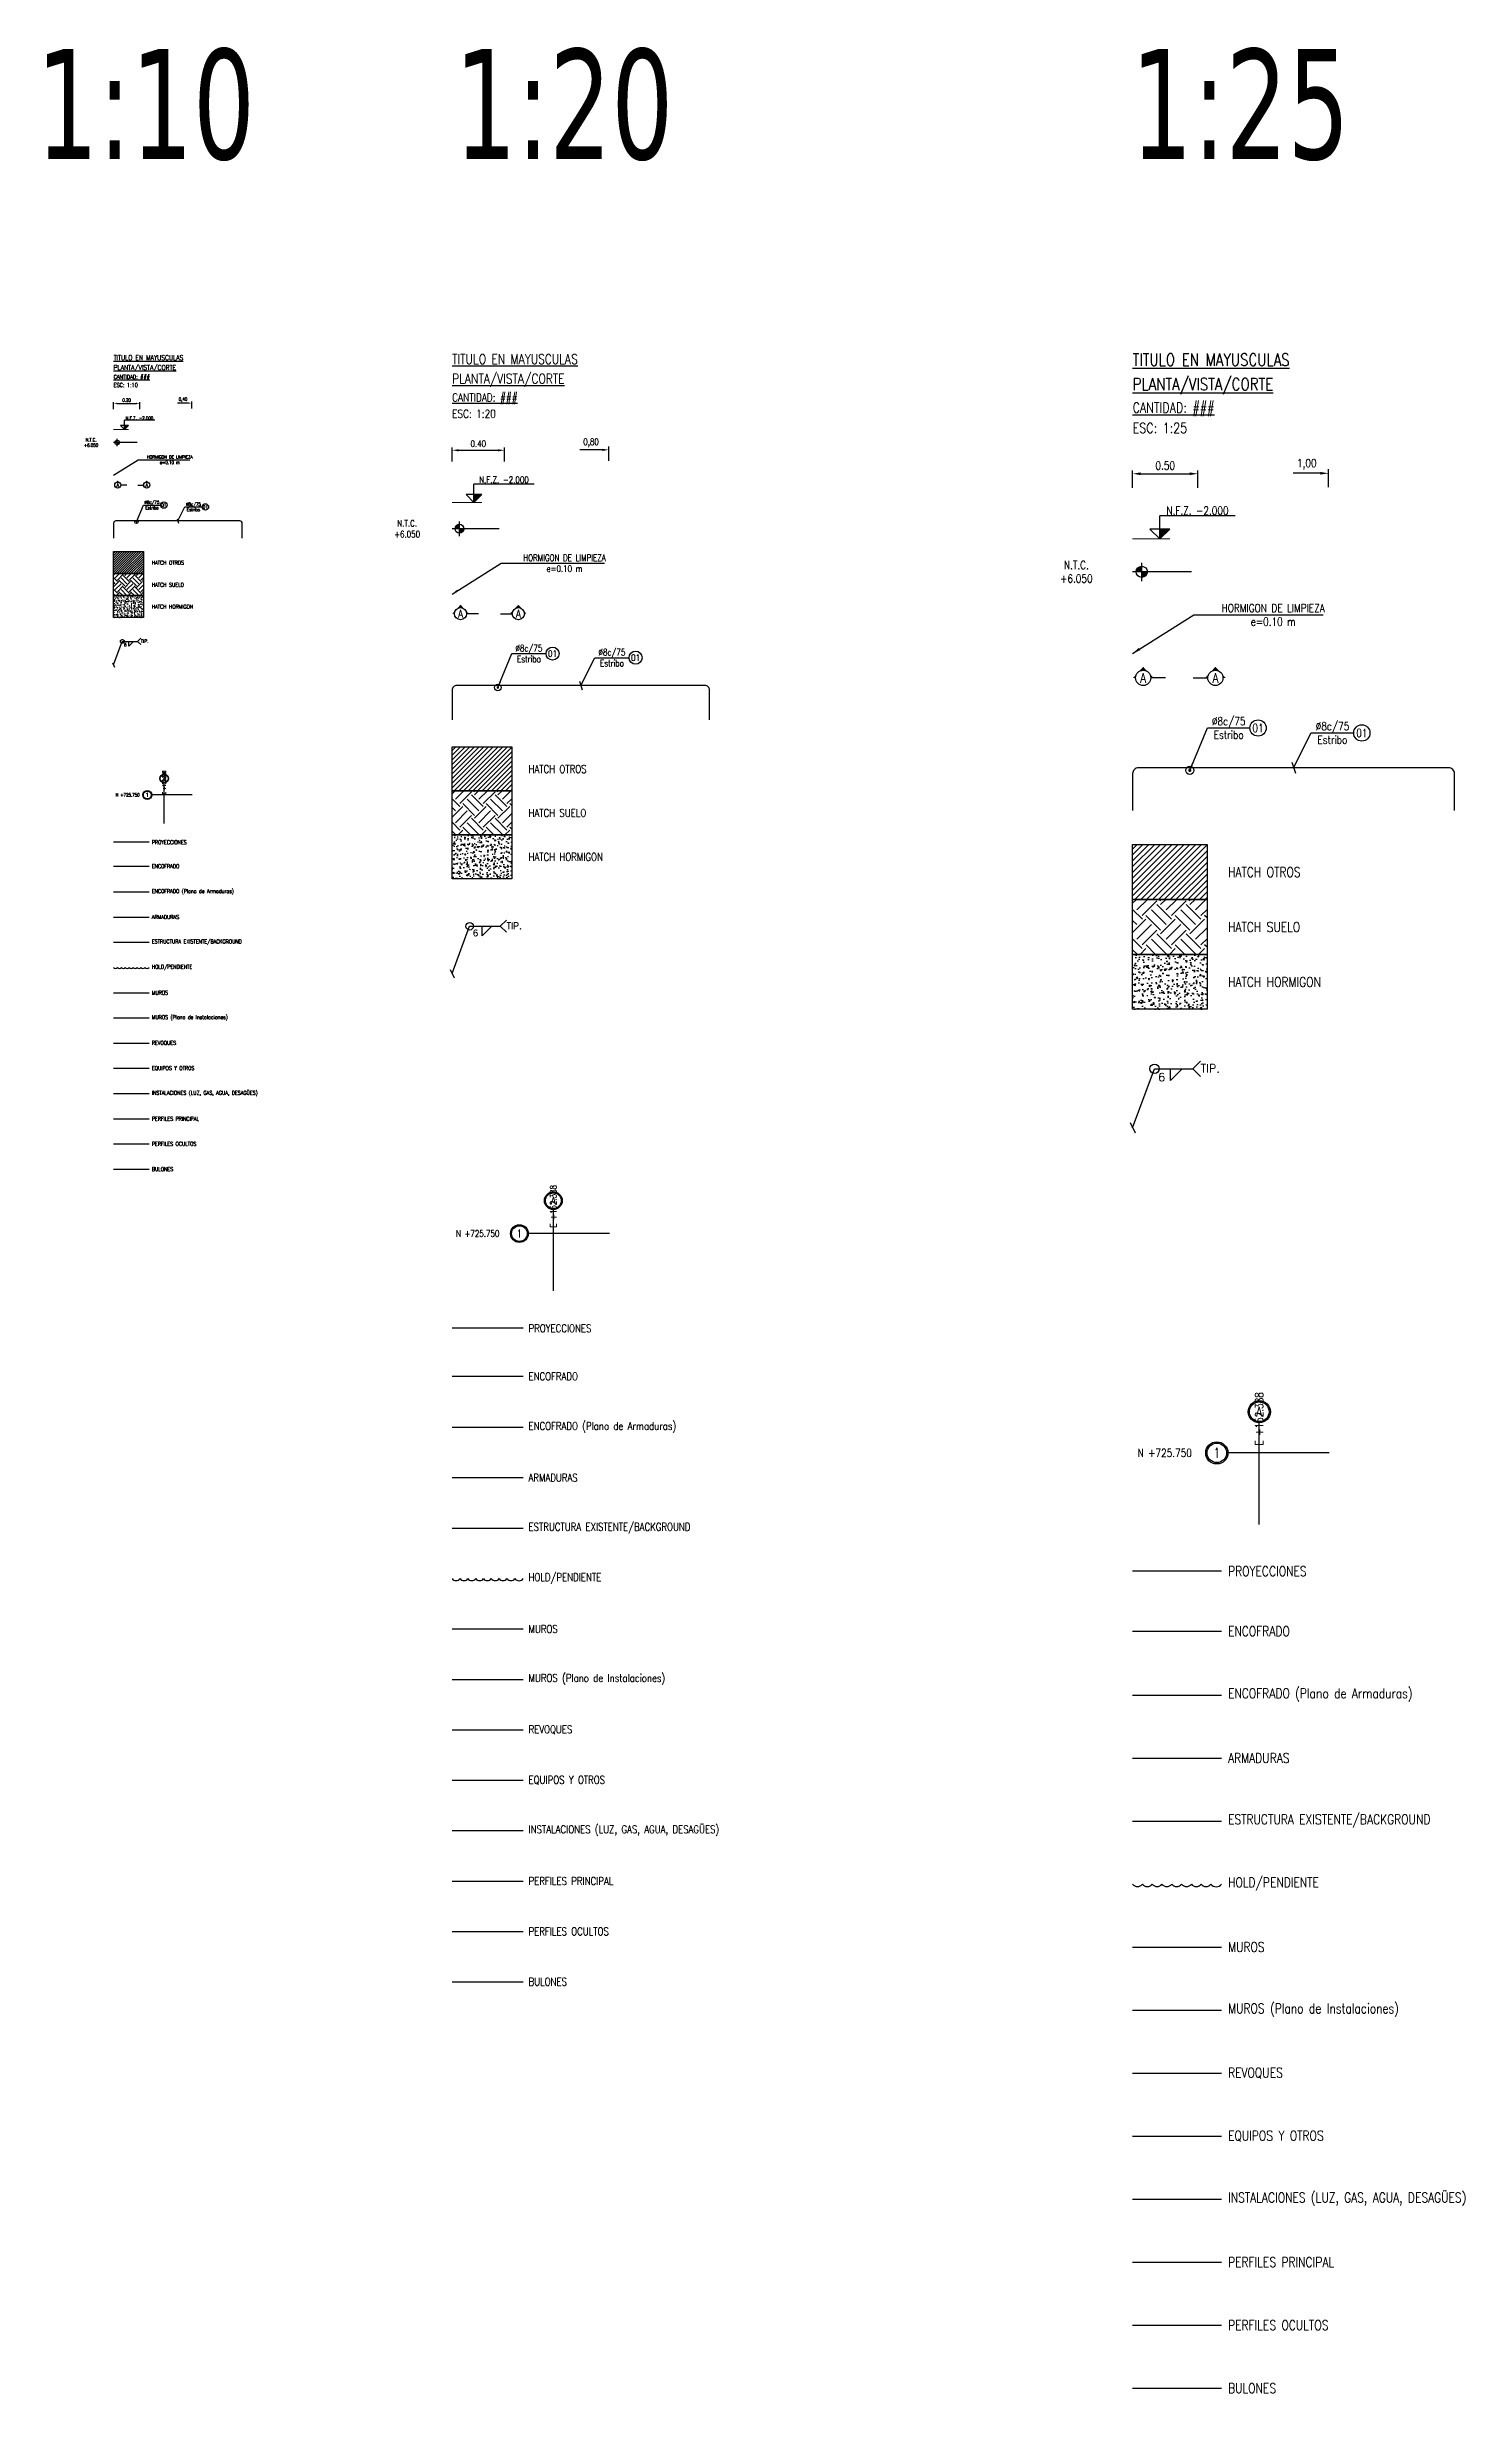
# Model space of a CAD drawing. Header units: millimetres. Extents: x -940 to 1351, y -586 to 711.
# Drawn here: x -940.1 to -929.24, y 647.37 to 665.35 of the extents above; entities that cross this region are included whole.
import ezdxf

# ---------------------------------------------------------------- set-up
doc = ezdxf.new("R2010")
doc.units = ezdxf.units.MM
doc.header["$PDMODE"] = 35
doc.header["$PDSIZE"] = 1
doc.linetypes.add('CENTER', pattern=[50.8, 31.75, -6.35, 6.35, -6.35])
doc.linetypes.add('HIDDEN', pattern=[9.525, 6.35, -3.175])
doc.layers.add('00-SIMB', color=1, linetype='Continuous', lineweight=0)
for name, color, linetype in [('CI-Armaduras', 4, 'Continuous'), ('CI-Auxiliar2', 2, 'Continuous'), ('CI-Encofrado-g', 4, 'Continuous'), ('CI-Encofrados', 2, 'Continuous'), ('CI-Equipamiento', 253, 'Continuous'), ('CI-I.S. Agua Caliente', 6, 'Continuous'), ('CI-Mampostería', 4, 'Continuous'), ('CI-Posiciones', 3, 'Continuous'), ('CI-Proyecciones', 1, 'HIDDEN'), ('CI-Revoques', 2, 'Continuous'), ('ES-Perfil-Oculto', 1, 'HIDDEN'), ('ES-Perfiles-f', 2, 'Continuous'), ('ES-Perfiles-g', 4, 'Continuous'), ('GE-Background', 252, 'Continuous'), ('GE-Cotas', 1, 'Continuous'), ('GE-Ejes', 1, 'CENTER'), ('GE-Hatch', 1, 'Continuous'), ('GE-Simbologia', 2, 'Continuous'), ('GE-Textos', 3, 'Continuous'), ('GE-Titulos', 4, 'Continuous'), ('PENDIENTE', 6, 'Continuous'), ('ZZ-Rotulo-Textos', 7, 'Continuous')]:
    doc.layers.add(name, color=color, linetype=linetype)
doc.styles.add('Romans', font='romans.shx', dxfattribs={"width": 0.8})
doc.styles.add('Romans PF', font='romans.shx', dxfattribs={"width": 0.8})
doc.styles.add('T2', font='ROMANS.shx', dxfattribs={"width": 0.8})
doc.styles.add('Tahoma', font='tahoma.ttf', dxfattribs={"width": 0.75})
doc.dimstyles.new('1-100', dxfattribs={"dimscale": 100, "dimtxt": 2.2, "dimasz": 1.5, "dimexe": 1, "dimexo": 0, "dimgap": 1, "dimtad": 1, "dimdec": 0, "dimzin": 9, "dimdsep": 46, "dimtxsty": 'T2', "dimblk": 'ARCHTICK', "dimcen": 0, "dimdle": 1, "dimclrd": 256, "dimclre": 256, "dimclrt": 2, "dimadec": 0, "dimazin": 0, "dimtfac": 0.666667, "dimtdec": 0, "dimtmove": 0, "dimatfit": 3, "dimldrblk": 'OBLIQUE', "dimfxl": 1, "dimtolj": 1, "dimtzin": 0, "dimlwd": -1, "dimlwe": -1, "dimarcsym": 0})
doc.dimstyles.new('1-25', dxfattribs={"dimscale": 25, "dimtxt": 2.5, "dimasz": 2.5, "dimexe": 1.25, "dimexo": 1.25, "dimgap": 1.25, "dimtad": 1, "dimdec": 0, "dimzin": 12, "dimtxsty": 'Romans PF', "dimcen": 0, "dimclrd": 2, "dimclre": 2, "dimclrt": 3, "dimadec": 0, "dimazin": 3, "dimtfac": 1, "dimtdec": 0, "dimtmove": 0, "dimatfit": 3, "dimfxl": 1, "dimlwd": -1, "dimlwe": -1, "dimarcsym": 0})
doc.dimstyles.new('COTAS GENERAL', dxfattribs={"dimscale": 0.1, "dimtxt": 2.5, "dimasz": 2.5, "dimexe": 1, "dimexo": 1, "dimgap": 1.25, "dimtad": 1, "dimzin": 1, "dimdsep": 46, "dimtxsty": 'Romans', "dimcen": 1, "dimclrd": 2, "dimclre": 1, "dimclrt": 3, "dimaunit": 1, "dimadec": 3, "dimazin": 0, "dimtfac": 1, "dimtix": 1, "dimtmove": 0, "dimatfit": 0, "dimfxl": 1.5, "dimtolj": 1, "dimarcsym": 0})
doc.dimstyles.new('COTAS REPLANTEO', dxfattribs={"dimscale": 0.1, "dimtxt": 2.5, "dimasz": 2.5, "dimexe": 1.25, "dimexo": 1.25, "dimgap": 1.25, "dimtad": 1, "dimjust": 1, "dimzin": 1, "dimtxsty": 'Romans PF', "dimcen": 0, "dimse2": 1, "dimsd2": 1, "dimclrd": 2, "dimclre": 1, "dimclrt": 3, "dimadec": 0, "dimazin": 3, "dimtfac": 1, "dimtmove": 0, "dimatfit": 3, "dimfxl": 1, "dimlwd": -1, "dimlwe": -1, "dimarcsym": 0})

msp = doc.modelspace()

# ---------------------------------------------------------------- texts
at = {"layer": 'CI-Posiciones', "style": 'Romans'}
for s, height, p in [('6', 0.025, (-939.512, 660.757)), ('TIP.', 0.025, (-939.382, 660.784)), ('6', 0.05, (-936.84, 658.535)), ('TIP.', 0.05, (-936.581, 658.589)), ('6', 0.0625, (-931.588, 657.424)), ('TIP.', 0.0625, (-931.263, 657.491))]:
    msp.add_text(s, height=height, rotation=0, dxfattribs=at).set_placement(p)
at = {"layer": 'CI-Posiciones', "attachment_point": 5, "style": 'Romans'}
for s, insert, char_height, width in [('%%C8c/75\\PEstribo', (-939.297, 661.84), 0.025, 0.24251), ('01', (-939.206, 661.84), 0.025, 0.02667), ('%%C8c/75\\PEstribo', (-938.979, 661.825), 0.025, 0.24251), ('01', (-938.888, 661.825), 0.025, 0.02667), ('%%C8c/75\\PEstribo', (-936.409, 660.701), 0.05, 0.48503), ('01', (-936.228, 660.701), 0.05, 0.05333), ('%%C8c/75\\PEstribo', (-935.773, 660.67), 0.05, 0.48503), ('01', (-935.592, 660.67), 0.05, 0.05333), ('%%C8c/75\\PEstribo', (-931.048, 660.131), 0.0625, 0.60628), ('01', (-930.823, 660.131), 0.0625, 0.06667), ('%%C8c/75\\PEstribo', (-930.253, 660.093), 0.0625, 0.60628), ('01', (-930.028, 660.093), 0.0625, 0.06667)]:
    msp.add_mtext(s, dxfattribs=dict(at, insert=insert, char_height=char_height, width=width))
at = {"layer": 'GE-Ejes', "color": 2, "attachment_point": 6, "rotation": 90, "style": 'Romans'}
for insert, char_height in [((-939.203, 659.804), 0.025), ((-936.222, 656.628), 0.05), ((-930.814, 655.04), 0.0625)]:
    msp.add_mtext('E +152.388', dxfattribs=dict(at, insert=insert, char_height=char_height))
at = {"layer": 'GE-Ejes', "color": 2, "attachment_point": 4, "style": 'Romans'}
for s, insert, char_height in [('\\pi-0.18286;N +725.750', (-939.393, 659.618), 0.025), ('\\pi-0.36571;N +725.750', (-936.602, 656.256), 0.05), ('\\pi-0.45714;N +725.750', (-931.289, 654.575), 0.0625)]:
    msp.add_mtext(s, dxfattribs=dict(at, insert=insert, char_height=char_height))
at = {"layer": 'GE-Ejes', "color": 3, "attachment_point": 5, "style": 'Romans'}
for s, insert, char_height, width in [('1', (-939.333, 659.618), 0.03, 0.02667), ('A', (-939.203, 659.744), 0.03, 0.02667), ('A', (-936.222, 656.508), 0.06, 0.05333), ('1', (-936.482, 656.256), 0.06, 0.05333), ('A', (-930.814, 654.89), 0.075, 0.06667), ('1', (-931.139, 654.575), 0.075, 0.06667)]:
    msp.add_mtext(s, dxfattribs=dict(at, insert=insert, char_height=char_height, width=width))
at = {"layer": 'GE-Textos', "style": 'Romans'}
for s, insert, char_height, width, attachment_point in [('N.F.Z. -2.000', (-939.392, 662.494), 0.025, 0.24251, 8), ('\\pi-0.5768;N.T.C.\\P+6.050', (-939.475, 662.319), 0.025, 0.24251, 5), ('A', (-939.559, 661.993), 0.03, 0.29102, 5), ('A', (-939.337, 661.993), 0.03, 0.29102, 5), ('N.F.Z. -2.000', (-936.6, 662.009), 0.05, 0.48503, 8), ('N.F.Z. -2.000', (-931.287, 661.766), 0.0625, 0.60628, 8), ('\\pi-1.1536;N.T.C.\\P+6.050', (-936.765, 661.658), 0.05, 0.48503, 5), ('\\pi-1.442;N.T.C.\\P+6.050', (-931.494, 661.328), 0.0625, 0.60628, 5), ('A', (-936.933, 661.007), 0.06, 0.58203, 5), ('A', (-936.49, 661.007), 0.06, 0.58203, 5), ('A', (-931.703, 660.515), 0.075, 0.72754, 5), ('A', (-931.15, 660.515), 0.075, 0.72754, 5)]:
    msp.add_mtext(s, dxfattribs=dict(at, insert=insert, char_height=char_height, width=width, attachment_point=attachment_point))
at = {"layer": 'GE-Textos', "attachment_point": 5, "style": 'Romans'}
for s, insert, char_height in [('\\pi0.08952;HORMIGON DE LIMPIEZA\\Pe=0.10 m ', (-939.205, 662.187), 0.025), ('\\pi0.17904;HORMIGON DE LIMPIEZA\\Pe=0.10 m ', (-936.226, 661.394), 0.05), ('\\pi0.2238;HORMIGON DE LIMPIEZA\\Pe=0.10 m ', (-930.819, 660.998), 0.0625)]:
    msp.add_mtext(s, dxfattribs=dict(at, insert=insert, char_height=char_height))
at = {"layer": 'GE-Titulos', "attachment_point": 4, "line_spacing_factor": 1.200001, "style": 'Romans PF'}
for s, insert, char_height, width in [('{\\H0.75x;\\LTITULO EN MAYUSCULAS\\PPLANTA/VISTA/CORTE\\P\\H0.83333x;\\C3;CANTIDAD: ###\\P\\lESC: 1:10}', (-939.591, 662.866), 0.05, 3.56778), ('{\\H0.75x;\\LTITULO EN MAYUSCULAS\\PPLANTA/VISTA/CORTE\\P\\H0.83333x;\\C3;CANTIDAD: ###\\P\\lESC: 1:20}', (-936.997, 662.752), 0.1, 7.13556), ('{\\H0.75x;\\LTITULO EN MAYUSCULAS\\PPLANTA/VISTA/CORTE\\P\\H0.83333x;\\C3;CANTIDAD: ###\\P\\lESC: 1:25}', (-931.784, 662.696), 0.125, 8.91945), ('{\\H0.75x;HATCH OTROS}', (-939.298, 661.398), 0.04, 2.85422), ('{\\H0.75x;HATCH SUELO}', (-939.298, 661.229), 0.04, 2.85422), ('{\\H0.75x;HATCH HORMIGON}', (-939.298, 661.061), 0.04, 2.85422), ('{\\H0.75x;HATCH OTROS}', (-936.412, 659.816), 0.08, 5.70845), ('{\\H0.75x;HATCH SUELO}', (-936.412, 659.48), 0.08, 5.70845), ('{\\H0.75x;PROYECCIONES}', (-939.298, 659.255), 0.04, 2.85422), ('{\\H0.75x;ENCOFRADO}', (-939.298, 659.071), 0.04, 2.85422), ('{\\H0.75x;HATCH HORMIGON}', (-936.412, 659.143), 0.08, 5.70845), ('{\\H0.75x;ENCOFRADO (Plano de Armaduras)}', (-939.298, 658.875), 0.04, 2.85422), ('{\\H0.75x;HATCH OTROS}', (-931.053, 659.026), 0.1, 7.13556), ('{\\H0.75x;ARMADURAS}', (-939.298, 658.682), 0.04, 2.85422), ('{\\H0.75x;HATCH SUELO}', (-931.053, 658.605), 0.1, 7.13556), ('{\\H0.75x;ESTRUCTURA EXISTENTE/BACKGROUND}', (-939.298, 658.489), 0.04, 2.85422), ('{\\H0.75x;HOLD/PENDIENTE}', (-939.298, 658.296), 0.04, 2.85422), ('{\\H0.75x;HATCH HORMIGON}', (-931.053, 658.184), 0.1, 7.13556), ('{\\H0.75x;MUROS}', (-939.298, 658.102), 0.04, 2.85422), ('{\\H0.75x;MUROS (Plano de Instalaciones)}', (-939.298, 657.909), 0.04, 2.85422), ('{\\H0.75x;REVOQUES}', (-939.298, 657.716), 0.04, 2.85422), ('{\\H0.75x;EQUIPOS Y OTROS}', (-939.298, 657.523), 0.04, 2.85422), ('{\\H0.75x;INSTALACIONES (LUZ, GAS, AGUA, DESAGÜES)}', (-939.298, 657.33), 0.04, 2.85422), ('{\\H0.75x;PERFILES PRINCIPAL}', (-939.298, 657.136), 0.04, 2.85422), ('{\\H0.75x;PERFILES OCULTOS}', (-939.298, 656.943), 0.04, 2.85422), ('{\\H0.75x;BULONES}', (-939.298, 656.75), 0.04, 2.85422), ('{\\H0.75x;PROYECCIONES}', (-936.412, 655.53), 0.08, 5.70845), ('{\\H0.75x;ENCOFRADO}', (-936.412, 655.162), 0.08, 5.70845), ('{\\H0.75x;ENCOFRADO (Plano de Armaduras)}', (-936.412, 654.771), 0.08, 5.70845), ('{\\H0.75x;ARMADURAS}', (-936.412, 654.385), 0.08, 5.70845), ('{\\H0.75x;ESTRUCTURA EXISTENTE/BACKGROUND}', (-936.412, 653.998), 0.08, 5.70845), ('{\\H0.75x;PROYECCIONES}', (-931.053, 653.668), 0.1, 7.13556), ('{\\H0.75x;HOLD/PENDIENTE}', (-936.412, 653.612), 0.08, 5.70845), ('{\\H0.75x;MUROS}', (-936.412, 653.225), 0.08, 5.70845), ('{\\H0.75x;ENCOFRADO}', (-931.053, 653.208), 0.1, 7.13556), ('{\\H0.75x;MUROS (Plano de Instalaciones)}', (-936.412, 652.839), 0.08, 5.70845), ('{\\H0.75x;ENCOFRADO (Plano de Armaduras)}', (-931.053, 652.719), 0.1, 7.13556), ('{\\H0.75x;REVOQUES}', (-936.412, 652.453), 0.08, 5.70845), ('{\\H0.75x;ARMADURAS}', (-931.053, 652.236), 0.1, 7.13556), ('{\\H0.75x;EQUIPOS Y OTROS}', (-936.412, 652.066), 0.08, 5.70845), ('{\\H0.75x;INSTALACIONES (LUZ, GAS, AGUA, DESAGÜES)}', (-936.412, 651.68), 0.08, 5.70845), ('{\\H0.75x;ESTRUCTURA EXISTENTE/BACKGROUND}', (-931.053, 651.753), 0.1, 7.13556), ('{\\H0.75x;PERFILES PRINCIPAL}', (-936.412, 651.293), 0.08, 5.70845), ('{\\H0.75x;HOLD/PENDIENTE}', (-931.053, 651.27), 0.1, 7.13556), ('{\\H0.75x;PERFILES OCULTOS}', (-936.412, 650.907), 0.08, 5.70845), ('{\\H0.75x;MUROS}', (-931.053, 650.787), 0.1, 7.13556), ('{\\H0.75x;BULONES}', (-936.412, 650.521), 0.08, 5.70845), ('{\\H0.75x;MUROS (Plano de Instalaciones)}', (-931.053, 650.304), 0.1, 7.13556), ('{\\H0.75x;REVOQUES}', (-931.053, 649.821), 0.1, 7.13556), ('{\\H0.75x;EQUIPOS Y OTROS}', (-931.053, 649.338), 0.1, 7.13556), ('{\\H0.75x;INSTALACIONES (LUZ, GAS, AGUA, DESAGÜES)}', (-931.053, 648.855), 0.1, 7.13556), ('{\\H0.75x;PERFILES PRINCIPAL}', (-931.053, 648.372), 0.1, 7.13556), ('{\\H0.75x;PERFILES OCULTOS}', (-931.053, 647.889), 0.1, 7.13556), ('{\\H0.75x;BULONES}', (-931.053, 647.406), 0.1, 7.13556)]:
    msp.add_mtext(s, dxfattribs=dict(at, insert=insert, char_height=char_height, width=width))
at = {"layer": 'ZZ-Rotulo-Textos', "style": 'Tahoma', "width": 0.75}
for s, p in [('1:10', (-940.184, 664.492)), ('1:20', (-936.979, 664.492)), ('1:25', (-931.798, 664.492))]:
    msp.add_text(s, height=0.8438, rotation=0, dxfattribs=at).set_placement(p)

# ---------------------------------------------------------------- blocks, each defined once
blk = doc.blocks.new('_ArchTick')
at = {"color": 0, "linetype": 'ByBlock', "const_width": 0.15}
blk.add_lwpolyline([(-0.5, -0.5), (0.5, 0.5)], dxfattribs=at)
blk = doc.blocks.new('*D73')
at = {"layer": 'Defpoints', "color": 0, "transparency": 16777216}
for p in [(-939.591, 662.566), (-939.391, 662.619), (-939.391, 662.566)]:
    blk.add_point(p, dxfattribs=at)
at = {"layer": 'GE-Cotas', "color": 1, "lineweight": -2, "transparency": 16777216}
for p, q in [((-939.591, 662.576), (-939.591, 662.629)), ((-939.391, 662.576), (-939.391, 662.629))]:
    blk.add_line(p, q, dxfattribs=at)
at = {"layer": 'GE-Cotas', "color": 2, "lineweight": -2, "transparency": 16777216}
blk.add_line((-939.566, 662.619), (-939.416, 662.619), dxfattribs=at)
at = {"layer": 'GE-Cotas', "color": 2, "transparency": 16777216}
for points in [[(-939.566, 662.624), (-939.566, 662.615), (-939.591, 662.619)], [(-939.416, 662.624), (-939.416, 662.615), (-939.391, 662.619)]]:
    blk.add_solid(points, dxfattribs=at)
at = {"layer": 'GE-Cotas', "color": 3, "transparency": 16777216, "insert": (-939.491, 662.644), "char_height": 0.025, "attachment_point": 5, "style": 'Romans'}
blk.add_mtext('\\A1;0.20', dxfattribs=at)
blk = doc.blocks.new('*D74')
at = {"layer": 'Defpoints', "color": 0, "transparency": 16777216}
for p in [(-939.391, 662.621), (-939.391, 662.566), (-938.991, 662.566)]:
    blk.add_point(p, dxfattribs=at)
at = {"layer": 'GE-Cotas', "color": 2, "transparency": 16777216}
blk.add_line((-939.016, 662.621), (-939.102, 662.621), dxfattribs=at)
at = {"layer": 'GE-Cotas', "color": 1, "transparency": 16777216}
blk.add_line((-938.991, 662.579), (-938.991, 662.634), dxfattribs=at)
at = {"layer": 'GE-Cotas', "color": 2, "transparency": 16777216}
blk.add_solid([(-939.016, 662.625), (-939.016, 662.617), (-938.991, 662.621)], dxfattribs=at)
at = {"layer": 'GE-Cotas', "color": 3, "transparency": 16777216, "insert": (-939.059, 662.648), "char_height": 0.025, "attachment_point": 5, "style": 'Romans PF'}
blk.add_mtext('0,40', dxfattribs=at)
blk = doc.blocks.new('*D67')
at = {"layer": 'Defpoints', "color": 0, "transparency": 16777216}
for p in [(-936.997, 662.153), (-936.597, 662.26), (-936.597, 662.153)]:
    blk.add_point(p, dxfattribs=at)
at = {"layer": 'GE-Cotas', "color": 1, "lineweight": -2, "transparency": 16777216}
for p, q in [((-936.997, 662.173), (-936.997, 662.28)), ((-936.597, 662.173), (-936.597, 662.28))]:
    blk.add_line(p, q, dxfattribs=at)
at = {"layer": 'GE-Cotas', "color": 2, "lineweight": -2, "transparency": 16777216}
blk.add_line((-936.947, 662.26), (-936.647, 662.26), dxfattribs=at)
at = {"layer": 'GE-Cotas', "color": 2, "transparency": 16777216}
for points in [[(-936.947, 662.268), (-936.947, 662.251), (-936.997, 662.26)], [(-936.647, 662.268), (-936.647, 662.251), (-936.597, 662.26)]]:
    blk.add_solid(points, dxfattribs=at)
at = {"layer": 'GE-Cotas', "color": 3, "transparency": 16777216, "insert": (-936.797, 662.31), "char_height": 0.05, "attachment_point": 5, "style": 'Romans'}
blk.add_mtext('\\A1;0.40', dxfattribs=at)
blk = doc.blocks.new('*D68')
at = {"layer": 'Defpoints', "color": 0, "transparency": 16777216}
for p in [(-936.597, 662.263), (-936.597, 662.153), (-935.797, 662.153)]:
    blk.add_point(p, dxfattribs=at)
at = {"layer": 'GE-Cotas', "color": 2, "transparency": 16777216}
blk.add_line((-935.847, 662.263), (-936.019, 662.263), dxfattribs=at)
at = {"layer": 'GE-Cotas', "color": 1, "transparency": 16777216}
blk.add_line((-935.797, 662.178), (-935.797, 662.288), dxfattribs=at)
at = {"layer": 'GE-Cotas', "color": 2, "transparency": 16777216}
blk.add_solid([(-935.847, 662.271), (-935.847, 662.254), (-935.797, 662.263)], dxfattribs=at)
at = {"layer": 'GE-Cotas', "color": 3, "transparency": 16777216, "insert": (-935.933, 662.317), "char_height": 0.05, "attachment_point": 5, "style": 'Romans PF'}
blk.add_mtext('0,80', dxfattribs=at)
blk = doc.blocks.new('*D63')
at = {"layer": 'Defpoints', "color": 0, "transparency": 16777216}
for p in [(-931.784, 661.947), (-931.284, 662.08), (-931.284, 661.947)]:
    blk.add_point(p, dxfattribs=at)
at = {"layer": 'GE-Cotas', "color": 1, "lineweight": -2, "transparency": 16777216}
for p, q in [((-931.784, 661.972), (-931.784, 662.105)), ((-931.284, 661.972), (-931.284, 662.105))]:
    blk.add_line(p, q, dxfattribs=at)
at = {"layer": 'GE-Cotas', "color": 2, "lineweight": -2, "transparency": 16777216}
blk.add_line((-931.722, 662.08), (-931.347, 662.08), dxfattribs=at)
at = {"layer": 'GE-Cotas', "color": 2, "transparency": 16777216}
for points in [[(-931.722, 662.09), (-931.722, 662.069), (-931.784, 662.08)], [(-931.347, 662.09), (-931.347, 662.069), (-931.284, 662.08)]]:
    blk.add_solid(points, dxfattribs=at)
at = {"layer": 'GE-Cotas', "color": 3, "transparency": 16777216, "insert": (-931.534, 662.142), "char_height": 0.0625, "attachment_point": 5, "style": 'Romans'}
blk.add_mtext('\\A1;0.50', dxfattribs=at)
blk = doc.blocks.new('*D64')
at = {"layer": 'Defpoints', "color": 0, "transparency": 16777216}
for p in [(-931.284, 662.083), (-931.284, 661.947), (-930.284, 661.947)]:
    blk.add_point(p, dxfattribs=at)
at = {"layer": 'GE-Cotas', "color": 2, "transparency": 16777216}
blk.add_line((-930.347, 662.083), (-930.554, 662.083), dxfattribs=at)
at = {"layer": 'GE-Cotas', "color": 1, "transparency": 16777216}
blk.add_line((-930.284, 661.978), (-930.284, 662.115), dxfattribs=at)
at = {"layer": 'GE-Cotas', "color": 2, "transparency": 16777216}
blk.add_solid([(-930.347, 662.094), (-930.347, 662.073), (-930.284, 662.083)], dxfattribs=at)
at = {"layer": 'GE-Cotas', "color": 3, "transparency": 16777216, "insert": (-930.45, 662.152), "char_height": 0.0625, "attachment_point": 5, "style": 'Romans PF'}
blk.add_mtext('1,00', dxfattribs=at)

# ---------------------------------------------------------------- dimensions: what is measured, and where the dimension line sits
at = {"layer": 'GE-Cotas'}
for base, p1, p2, dimstyle, override, picture, middle in [((-939.391, 662.621), (-938.991, 662.566), (-939.391, 662.566), 'COTAS REPLANTEO', {"dimscale": 0.01, "dimdec": 2, "dimzin": 0}, '*D74', (-939.059, 662.648)), ((-939.391, 662.619), (-939.591, 662.566), (-939.391, 662.566), 'COTAS GENERAL', {"dimscale": 0.01, "dimdec": 2, "dimzin": 1}, '*D73', (-939.491, 662.644)), ((-936.597, 662.26), (-936.997, 662.153), (-936.597, 662.153), 'COTAS GENERAL', {"dimscale": 0.02, "dimdec": 2, "dimzin": 1}, '*D67', (-936.797, 662.31)), ((-936.597, 662.263), (-935.797, 662.153), (-936.597, 662.153), 'COTAS REPLANTEO', {"dimscale": 0.02, "dimdec": 2, "dimzin": 0}, '*D68', (-935.933, 662.317)), ((-931.284, 662.08), (-931.784, 661.947), (-931.284, 661.947), 'COTAS GENERAL', {"dimscale": 0.025, "dimdec": 2, "dimzin": 1}, '*D63', (-931.534, 662.142)), ((-931.284, 662.083), (-930.284, 661.947), (-931.284, 661.947), 'COTAS REPLANTEO', {"dimscale": 0.025, "dimdec": 2, "dimzin": 0}, '*D64', (-930.45, 662.152))]:
    dim = msp.add_linear_dim(base=base, p1=p1, p2=p2, angle=0, dimstyle=dimstyle, override=override, dxfattribs=at)
    dim.commit()
    dim.dimension.update_dxf_attribs({"geometry": picture, "text_midpoint": middle})

# ---------------------------------------------------------------- hatches: boundary and pattern name
at = {"layer": 'GE-Hatch'}
h = msp.add_hatch(dxfattribs=at)
h.set_pattern_fill('ANSI31', color=256, scale=0.004, style=0)
h.set_pattern_definition([(45, (-774.953149, 639.263577), (-0.0089802561, 0.0089802561), [])])
h.paths.add_polyline_path([(-939.363, 661.483), (-939.591, 661.483), (-939.591, 661.315), (-939.363, 661.315)])
h = msp.add_hatch(dxfattribs=at)
h.set_pattern_fill('EARTH', color=256, scale=0.01, angle=45, style=0)
h.set_pattern_definition([(45, (-774.95315, 639.26358), (-1e-12, 0.08980256), [0.0635, -0.0635]), (45, (-774.96999, 639.280415), (-1e-12, 0.08980256), [0.0635, -0.0635]), (45, (-774.986825, 639.29725), (-1e-12, 0.08980256), [0.0635, -0.0635]), (135, (-774.986825, 639.30848), (-0.08980256, -1e-12), [0.0635, -0.0635]), (135, (-774.96999, 639.325316), (-0.08980256, -1e-12), [0.0635, -0.0635]), (135, (-774.95315, 639.342154), (-0.08980256, -1e-12), [0.0635, -0.0635])])
h.paths.add_polyline_path([(-939.363, 661.315), (-939.591, 661.315), (-939.591, 661.146), (-939.363, 661.146)])
h = msp.add_hatch(dxfattribs=at)
h.set_pattern_fill('AR-CONC', color=256, scale=0.0002, style=0)
h.set_pattern_definition([(50, (-774.95315, 639.263577), (0.036436934, -0.003187817), [0.00381, -0.04191]), (355, (-774.95315, 639.263577), (-0.007048565, 0.0382113286), [0.003048, -0.033528]), (100.451, (-774.950113, 639.26331), (0.0293885, 0.0350233376), [0.003238, -0.035618]), (46.1842, (-774.95315, 639.273737), (0.054215808, -0.008408466), [0.005715, -0.062865]), (96.6356, (-774.94863, 639.273036), (0.047480847, 0.049485111), [0.004857, -0.053427]), (351.184, (-774.95315, 639.273737), (0.047480921, 0.049485024), [0.004572, -0.050292]), (21, (-774.94807, 639.271197), (0.030322976, -0.0204531037), [0.00381, -0.04191]), (326, (-774.94807, 639.271197), (0.012360406, 0.036837593), [0.003048, -0.033528]), (71.4514, (-774.945542, 639.269492), (0.042683298, 0.0163845715), [0.003238, -0.035618]), (37.5, (-774.953149, 639.263577), (0.0006177206, 0.0169110078), [0, -0.0331216, 0, -0.034036, 0, -0.033655]), (7.5, (-774.953149, 639.263577), (0.0133639325, 0.020036115), [0, -0.0194056, 0, -0.0323596, 0, -0.012827]), (327.5, (-774.964477, 639.263577), (0.027118119, -0.0011457488), [0, -0.0127, 0, -0.039624, 0, -0.052578]), (317.5, (-774.969557, 639.263577), (0.0296258363, 0.0050852982), [0, -0.01651, 0, -0.0263144, 0, -0.037338])])
h.paths.add_polyline_path([(-939.363, 661.146), (-939.591, 661.146), (-939.591, 660.978), (-939.363, 660.978)])
h = msp.add_hatch(dxfattribs=at)
h.set_pattern_fill('ANSI31', color=256, scale=0.008, style=0)
h.set_pattern_definition([(45, (-607.721888, 615.547777), (-0.0179605122, 0.0179605122), [])])
h.paths.add_polyline_path([(-936.541, 659.987), (-936.997, 659.987), (-936.997, 659.65), (-936.541, 659.65)])
h = msp.add_hatch(dxfattribs=at)
h.set_pattern_fill('EARTH', color=256, scale=0.02, angle=45, style=0)
h.set_pattern_definition([(45, (-607.72189, 615.54778), (-2e-12, 0.17960512), [0.127, -0.127]), (45, (-607.75556, 615.58145), (-2e-12, 0.17960512), [0.127, -0.127]), (45, (-607.78924, 615.61513), (-2e-12, 0.17960512), [0.127, -0.127]), (135, (-607.78924, 615.63758), (-0.17960512, -2e-12), [0.127, -0.127]), (135, (-607.75556, 615.67126), (-0.17960512, -2e-12), [0.127, -0.127]), (135, (-607.72189, 615.70493), (-0.17960512, -2e-12), [0.127, -0.127])])
h.paths.add_polyline_path([(-936.541, 659.65), (-936.997, 659.65), (-936.997, 659.313), (-936.541, 659.313)])
h = msp.add_hatch(dxfattribs=at)
h.set_pattern_fill('AR-CONC', color=256, scale=0.0004, style=0)
h.set_pattern_definition([(50, (-607.72189, 615.547777), (0.072873868, -0.006375634), [0.00762, -0.08382]), (355, (-607.72189, 615.54778), (-0.01409713, 0.076422657), [0.006096, -0.067056]), (100.451, (-607.715815, 615.547246), (0.058777, 0.070046675), [0.006476, -0.071236]), (46.1842, (-607.72189, 615.5681), (0.108431616, -0.01681693), [0.01143, -0.12573]), (96.6356, (-607.71285, 615.5667), (0.094961694, 0.098970222), [0.009714, -0.106854]), (351.184, (-607.72189, 615.5681), (0.094961842, 0.098970047), [0.009144, -0.100584]), (21, (-607.71173, 615.563017), (0.060645952, -0.040906207), [0.00762, -0.08382]), (326, (-607.71173, 615.56302), (0.024720811, 0.073675186), [0.006096, -0.067056]), (71.4514, (-607.706674, 615.55961), (0.085366596, 0.032769143), [0.006476, -0.071236]), (37.5, (-607.721888, 615.547777), (0.0012354413, 0.0338220155), [0, -0.0662432, 0, -0.068072, 0, -0.06731]), (7.5, (-607.721888, 615.547777), (0.026727865, 0.04007223), [0, -0.0388112, 0, -0.0647192, 0, -0.025654]), (327.5, (-607.744545, 615.547777), (0.054236238, -0.0022914976), [0, -0.0254, 0, -0.079248, 0, -0.105156]), (317.5, (-607.754705, 615.547777), (0.0592516726, 0.0101705964), [0, -0.03302, 0, -0.0526288, 0, -0.074676])])
h.paths.add_polyline_path([(-936.541, 659.313), (-936.997, 659.313), (-936.997, 658.976), (-936.541, 658.976)])
h = msp.add_hatch(dxfattribs=at)
h.set_pattern_fill('ANSI31', color=256, scale=0.01, style=0)
h.set_pattern_definition([(45, (-520.189546, 603.689877), (-0.0224506403, 0.0224506403), [])])
h.paths.add_polyline_path([(-931.214, 659.238), (-931.784, 659.238), (-931.784, 658.817), (-931.214, 658.817)])
h = msp.add_hatch(dxfattribs=at)
h.set_pattern_fill('EARTH', color=256, scale=0.025, angle=45, style=0)
h.set_pattern_definition([(45, (-520.18955, 603.68988), (-2e-12, 0.2245064), [0.15875, -0.15875]), (45, (-520.23164, 603.73197), (-2e-12, 0.2245064), [0.15875, -0.15875]), (45, (-520.27374, 603.77407), (-2e-12, 0.2245064), [0.15875, -0.15875]), (135, (-520.27374, 603.80213), (-0.2245064, -2e-12), [0.15875, -0.15875]), (135, (-520.23164, 603.84423), (-0.2245064, -2e-12), [0.15875, -0.15875]), (135, (-520.18955, 603.88632), (-0.2245064, -2e-12), [0.15875, -0.15875])])
h.paths.add_polyline_path([(-931.214, 658.817), (-931.784, 658.817), (-931.784, 658.396), (-931.214, 658.396)])
h = msp.add_hatch(dxfattribs=at)
h.set_pattern_fill('AR-CONC', color=256, scale=0.0005, style=0)
h.set_pattern_definition([(50, (-520.18955, 603.68988), (0.091092334, -0.007969543), [0.009525, -0.104775]), (355, (-520.18955, 603.68988), (-0.017621413, 0.095528321), [0.00762, -0.08382]), (100.451, (-520.181955, 603.68921), (0.07347125, 0.087558344), [0.008095, -0.089045]), (46.1842, (-520.18955, 603.71528), (0.13553952, -0.021021164), [0.0142875, -0.1571625]), (96.6356, (-520.17825, 603.71353), (0.118702117, 0.12371278), [0.0121425, -0.1335675]), (351.184, (-520.18955, 603.71528), (0.118702303, 0.12371256), [0.01143, -0.12573]), (21, (-520.17685, 603.70893), (0.07580744, -0.051132759), [0.009525, -0.104775]), (326, (-520.17685, 603.70893), (0.030901014, 0.092093983), [0.00762, -0.08382]), (71.4514, (-520.17053, 603.70467), (0.106708245, 0.040961429), [0.008095, -0.089045]), (37.5, (-520.189546, 603.689877), (0.0015443016, 0.0422775194), [0, -0.082804, 0, -0.08509, 0, -0.0841375]), (7.5, (-520.189546, 603.689877), (0.0334098313, 0.0500902874), [0, -0.048514, 0, -0.080899, 0, -0.0320675]), (327.5, (-520.217867, 603.689877), (0.0677952976, -0.002864372), [0, -0.03175, 0, -0.09906, 0, -0.131445]), (317.5, (-520.23057, 603.689877), (0.074064591, 0.0127132455), [0, -0.041275, 0, -0.065786, 0, -0.093345])])
h.paths.add_polyline_path([(-931.214, 658.396), (-931.784, 658.396), (-931.784, 657.975), (-931.214, 657.975)])
at = {"layer": 'GE-Simbologia'}
h = msp.add_hatch(color=2, dxfattribs=at)
h.paths.add_polyline_path([(-939.563, 662.319), (-939.546, 662.319, -0.414214), (-939.563, 662.302)])
h.paths.add_polyline_path([(-939.563, 662.319), (-939.58, 662.319, -0.414214), (-939.563, 662.336)])
h = msp.add_hatch(color=256, dxfattribs=at)
h.paths.add_polyline_path([(-939.542, 662.01), (-939.559, 662.028), (-939.575, 662.01, -0.198912), (-939.559, 662.017, -0.198912)])
h.paths.add_polyline_path([(-939.535, 661.993), (-939.527, 661.993), (-939.541, 662.009, -0.178598)])
h.paths.add_polyline_path([(-939.582, 661.993, -0.178598), (-939.576, 662.009), (-939.59, 661.993)])
h = msp.add_hatch(color=256, dxfattribs=at)
h.paths.add_polyline_path([(-939.354, 662.01), (-939.337, 662.028), (-939.321, 662.01, 0.198912), (-939.337, 662.017, 0.198912)])
h.paths.add_polyline_path([(-939.361, 661.993), (-939.369, 661.993), (-939.355, 662.009, 0.178598)])
h.paths.add_polyline_path([(-939.314, 661.993, 0.178598), (-939.32, 662.009), (-939.306, 661.993)])
h = msp.add_hatch(color=2, dxfattribs=at)
h.paths.add_polyline_path([(-936.941, 661.658), (-936.907, 661.658, -0.414214), (-936.941, 661.624)])
h.paths.add_polyline_path([(-936.941, 661.658), (-936.975, 661.658, -0.414214), (-936.941, 661.692)])
h = msp.add_hatch(color=2, dxfattribs=at)
h.paths.add_polyline_path([(-931.714, 661.328), (-931.671, 661.328, -0.414214), (-931.714, 661.285)])
h.paths.add_polyline_path([(-931.714, 661.328), (-931.757, 661.328, -0.414214), (-931.714, 661.37)])
h = msp.add_hatch(color=256, dxfattribs=at)
h.paths.add_polyline_path([(-936.9, 661.04), (-936.933, 661.076), (-936.966, 661.04, -0.198912), (-936.933, 661.054, -0.198912)])
h.paths.add_polyline_path([(-936.886, 661.007), (-936.869, 661.007), (-936.897, 661.038, -0.178598)])
h.paths.add_polyline_path([(-936.979, 661.007, -0.178598), (-936.968, 661.038), (-936.996, 661.007)])
h = msp.add_hatch(color=256, dxfattribs=at)
h.paths.add_polyline_path([(-936.523, 661.04), (-936.49, 661.076), (-936.458, 661.04, 0.198912), (-936.49, 661.054, 0.198912)])
h.paths.add_polyline_path([(-936.537, 661.007), (-936.554, 661.007), (-936.526, 661.038, 0.178598)])
h.paths.add_polyline_path([(-936.444, 661.007, 0.178598), (-936.455, 661.038), (-936.427, 661.007)])
h = msp.add_hatch(color=256, dxfattribs=at)
h.paths.add_polyline_path([(-931.662, 660.556), (-931.703, 660.6), (-931.744, 660.556, -0.198912), (-931.703, 660.573, -0.198912)])
h.paths.add_polyline_path([(-931.645, 660.515), (-931.624, 660.515), (-931.659, 660.552, -0.178598)])
h.paths.add_polyline_path([(-931.761, 660.515, -0.178598), (-931.747, 660.552), (-931.782, 660.515)])
h = msp.add_hatch(color=256, dxfattribs=at)
h.paths.add_polyline_path([(-931.191, 660.556), (-931.15, 660.6), (-931.109, 660.556, 0.198912), (-931.15, 660.573, 0.198912)])
h.paths.add_polyline_path([(-931.208, 660.515), (-931.229, 660.515), (-931.194, 660.552, 0.178598)])
h.paths.add_polyline_path([(-931.092, 660.515, 0.178598), (-931.106, 660.552), (-931.071, 660.515)])

# ---------------------------------------------------------------- linework, layer by layer
at = {"layer": '00-SIMB'}
for p, q in [((-939.591, 662.42), (-939.477, 662.42)), ((-936.997, 661.86), (-936.77, 661.86)), ((-931.784, 661.58), (-931.5, 661.58))]:
    msp.add_line(p, q, dxfattribs=at)
at = {"layer": 'CI-Armaduras'}
for p, q in [((-939.591, 658.682), (-939.318, 658.682)), ((-936.997, 654.385), (-936.452, 654.385)), ((-931.784, 652.236), (-931.103, 652.236))]:
    msp.add_line(p, q, dxfattribs=at)
for points in [[(-938.605, 661.587), (-938.605, 661.7, 0.414214), (-938.623, 661.718), (-939.573, 661.718, 0.414214), (-939.591, 661.7), (-939.591, 661.587)], [(-935.025, 660.194), (-935.025, 660.421, 0.414214), (-935.061, 660.457), (-936.961, 660.457, 0.414214), (-936.997, 660.421), (-936.997, 660.194)], [(-929.318, 659.498), (-929.318, 659.781, 0.414214), (-929.363, 659.826), (-931.739, 659.826, 0.414214), (-931.784, 659.781), (-931.784, 659.498)]]:
    msp.add_lwpolyline(points, format="xyb", dxfattribs=at)
for points, const_width in [([(-939.418, 661.71, 1), (-939.413, 661.71, 1)], 0.005), ([(-936.652, 660.441, 1), (-936.642, 660.441, 1)], 0.01), ([(-931.352, 659.806, 1), (-931.34, 659.806, 1)], 0.0125)]:
    msp.add_lwpolyline(points, format="xyb", close=True, dxfattribs=dict(at, const_width=const_width))
at = {"layer": 'CI-Auxiliar2'}
for points in [[(-939.591, 661.483), (-939.363, 661.483), (-939.363, 661.315), (-939.591, 661.315)], [(-939.591, 661.315), (-939.363, 661.315), (-939.363, 661.146), (-939.591, 661.146)], [(-939.591, 661.146), (-939.363, 661.146), (-939.363, 660.978), (-939.591, 660.978)], [(-936.997, 659.987), (-936.541, 659.987), (-936.541, 659.65), (-936.997, 659.65)], [(-936.997, 659.65), (-936.541, 659.65), (-936.541, 659.313), (-936.997, 659.313)], [(-936.997, 659.313), (-936.541, 659.313), (-936.541, 658.976), (-936.997, 658.976)], [(-931.784, 659.238), (-931.214, 659.238), (-931.214, 658.817), (-931.784, 658.817)], [(-931.784, 658.817), (-931.214, 658.817), (-931.214, 658.396), (-931.784, 658.396)], [(-931.784, 658.396), (-931.214, 658.396), (-931.214, 657.975), (-931.784, 657.975)]]:
    msp.add_lwpolyline(points, close=True, dxfattribs=at)
at = {"layer": 'CI-Encofrado-g'}
for p, q in [((-939.591, 659.071), (-939.318, 659.071)), ((-936.997, 655.162), (-936.452, 655.162)), ((-931.784, 653.208), (-931.103, 653.208))]:
    msp.add_line(p, q, dxfattribs=at)
at = {"layer": 'CI-Encofrados'}
for p, q in [((-939.591, 658.875), (-939.318, 658.875)), ((-936.997, 654.771), (-936.452, 654.771)), ((-931.784, 652.719), (-931.103, 652.719))]:
    msp.add_line(p, q, dxfattribs=at)
at = {"layer": 'CI-Equipamiento'}
for p, q in [((-939.591, 657.523), (-939.318, 657.523)), ((-936.997, 652.066), (-936.452, 652.066)), ((-931.784, 649.338), (-931.103, 649.338))]:
    msp.add_line(p, q, dxfattribs=at)
at = {"layer": 'CI-I.S. Agua Caliente'}
for p, q in [((-939.591, 657.33), (-939.318, 657.33)), ((-936.997, 651.68), (-936.452, 651.68)), ((-931.784, 648.855), (-931.103, 648.855))]:
    msp.add_line(p, q, dxfattribs=at)
at = {"layer": 'CI-Mampostería'}
for p, q in [((-939.591, 658.102), (-939.318, 658.102)), ((-936.997, 653.225), (-936.452, 653.225)), ((-931.784, 650.787), (-931.103, 650.787))]:
    msp.add_line(p, q, dxfattribs=at)
at = {"layer": 'CI-Posiciones'}
for centre, radius in [((-939.206, 661.84), 0.025), ((-938.888, 661.825), 0.025), ((-936.228, 660.701), 0.05), ((-935.592, 660.67), 0.05), ((-930.823, 660.131), 0.0625), ((-930.028, 660.093), 0.0625)]:
    msp.add_circle(centre, radius, dxfattribs=at)
at = {"layer": 'CI-Proyecciones', "ltscale": 10}
msp.add_line((-939.318, 659.255), (-939.591, 659.255), dxfattribs=at)
at = {"layer": 'CI-Proyecciones', "ltscale": 20}
msp.add_line((-936.452, 655.53), (-936.997, 655.53), dxfattribs=at)
at = {"layer": 'CI-Proyecciones', "ltscale": 25}
msp.add_line((-931.103, 653.668), (-931.784, 653.668), dxfattribs=at)
at = {"layer": 'CI-Revoques'}
for p, q in [((-939.591, 657.909), (-939.318, 657.909)), ((-939.591, 657.716), (-939.318, 657.716)), ((-936.997, 652.839), (-936.452, 652.839)), ((-936.997, 652.453), (-936.452, 652.453)), ((-931.784, 650.304), (-931.103, 650.304)), ((-931.784, 649.821), (-931.103, 649.821))]:
    msp.add_line(p, q, dxfattribs=at)
at = {"layer": 'ES-Perfil-Oculto', "ltscale": 10}
msp.add_line((-939.591, 656.943), (-939.318, 656.943), dxfattribs=at)
at = {"layer": 'ES-Perfil-Oculto', "ltscale": 20}
msp.add_line((-936.997, 650.907), (-936.452, 650.907), dxfattribs=at)
at = {"layer": 'ES-Perfil-Oculto', "ltscale": 25}
msp.add_line((-931.784, 647.889), (-931.103, 647.889), dxfattribs=at)
at = {"layer": 'ES-Perfiles-f'}
for p, q in [((-939.591, 656.75), (-939.318, 656.75)), ((-936.997, 650.521), (-936.452, 650.521)), ((-931.784, 647.406), (-931.103, 647.406))]:
    msp.add_line(p, q, dxfattribs=at)
at = {"layer": 'ES-Perfiles-g'}
for p, q in [((-939.591, 657.136), (-939.318, 657.136)), ((-936.997, 651.293), (-936.452, 651.293)), ((-931.784, 648.372), (-931.103, 648.372))]:
    msp.add_line(p, q, dxfattribs=at)
at = {"layer": 'GE-Background'}
for p, q in [((-939.591, 658.489), (-939.318, 658.489)), ((-936.997, 653.998), (-936.452, 653.998)), ((-931.784, 651.753), (-931.103, 651.753))]:
    msp.add_line(p, q, dxfattribs=at)
at = {"layer": 'GE-Ejes', "ltscale": 100}
for p, q in [((-938.988, 659.618), (-939.299, 659.618)), ((-939.203, 659.399), (-939.203, 659.71))]:
    msp.add_line(p, q, dxfattribs=at)
at = {"layer": 'GE-Ejes', "ltscale": 200}
for p, q in [((-936.222, 655.818), (-936.222, 656.44)), ((-935.792, 656.256), (-936.414, 656.256))]:
    msp.add_line(p, q, dxfattribs=at)
at = {"layer": 'GE-Ejes', "ltscale": 250}
for p, q in [((-930.814, 654.027), (-930.814, 654.805)), ((-930.277, 654.575), (-931.054, 654.575))]:
    msp.add_line(p, q, dxfattribs=at)
at = {"layer": 'GE-Ejes', "color": 3, "linetype": 'ByBlock'}
for centre, radius in [((-939.333, 659.618), 0.034), ((-939.333, 659.618), 0.03), ((-939.203, 659.744), 0.034), ((-939.203, 659.744), 0.03), ((-936.222, 656.508), 0.068), ((-936.222, 656.508), 0.06), ((-936.482, 656.256), 0.068), ((-936.482, 656.256), 0.06), ((-930.814, 654.89), 0.085), ((-930.814, 654.89), 0.075), ((-931.139, 654.575), 0.085), ((-931.139, 654.575), 0.075)]:
    msp.add_circle(centre, radius, dxfattribs=at)
at = {"layer": 'GE-Simbologia', "color": 2}
for p, q in [((-939.508, 662.42), (-939.508, 662.49)), ((-939.276, 662.49), (-939.508, 662.49)), ((-939.411, 662.319), (-939.591, 662.319)), ((-939.563, 662.291), (-939.563, 662.347)), ((-936.831, 661.86), (-936.831, 662.001)), ((-936.368, 662.001), (-936.831, 662.001)), ((-936.638, 661.658), (-936.997, 661.658)), ((-936.941, 661.602), (-936.941, 661.714)), ((-931.576, 661.58), (-931.576, 661.756)), ((-930.998, 661.756), (-931.576, 661.756)), ((-931.334, 661.328), (-931.784, 661.328)), ((-931.714, 661.257), (-931.714, 661.398))]:
    msp.add_line(p, q, dxfattribs=at)
at = {"layer": 'GE-Simbologia'}
for p, q in [((-939.49, 661.993), (-939.535, 661.993)), ((-939.406, 661.993), (-939.361, 661.993)), ((-936.796, 661.007), (-936.886, 661.007)), ((-936.627, 661.007), (-936.537, 661.007)), ((-939.475, 660.759), (-939.475, 660.795)), ((-939.439, 660.795), (-939.475, 660.759)), ((-939.407, 660.795), (-939.383, 660.819)), ((-939.407, 660.795), (-939.383, 660.772)), ((-931.532, 660.515), (-931.645, 660.515)), ((-931.321, 660.515), (-931.208, 660.515)), ((-936.766, 658.539), (-936.766, 658.611)), ((-936.694, 658.611), (-936.766, 658.539)), ((-936.629, 658.611), (-936.582, 658.658)), ((-936.629, 658.611), (-936.582, 658.565)), ((-931.495, 657.429), (-931.495, 657.519)), ((-931.405, 657.519), (-931.495, 657.429)), ((-931.323, 657.519), (-931.265, 657.578)), ((-931.323, 657.519), (-931.265, 657.461))]:
    msp.add_line(p, q, dxfattribs=at)
at = {"layer": 'GE-Simbologia', "color": 2}
for points in [[(-939.477, 662.45), (-939.538, 662.45), (-939.508, 662.42), (-939.477, 662.45)], [(-936.77, 661.921), (-936.891, 661.921), (-936.831, 661.86), (-936.77, 661.921)], [(-931.5, 661.656), (-931.651, 661.656), (-931.576, 661.58), (-931.5, 661.656)]]:
    msp.add_lwpolyline(points, dxfattribs=at)
for centre, radius in [((-939.563, 662.319), 0.0171), ((-936.941, 661.658), 0.0342), ((-931.714, 661.328), 0.0428)]:
    msp.add_circle(centre, radius, dxfattribs=at)
at = {"layer": 'GE-Simbologia'}
for centre, radius in [((-939.559, 661.993), 0.0233), ((-939.337, 661.993), 0.0233), ((-936.933, 661.007), 0.0465), ((-936.49, 661.007), 0.0465), ((-939.524, 660.795), 0.0143), ((-931.703, 660.515), 0.0582), ((-931.15, 660.515), 0.0582), ((-936.863, 658.611), 0.0287), ((-931.616, 657.519), 0.0359)]:
    msp.add_circle(centre, radius, dxfattribs=at)
at = {"layer": 'GE-Simbologia', "color": 2}
for points in [[(-939.508, 662.42), (-939.508, 662.45), (-939.477, 662.45)], [(-936.831, 661.86), (-936.831, 661.921), (-936.77, 661.921)], [(-931.576, 661.58), (-931.576, 661.656), (-931.5, 661.656)]]:
    msp.add_solid(points, dxfattribs=at)
at = {"layer": 'PENDIENTE'}
for points in [[(-939.591, 658.296, 0.520567), (-939.561, 658.296, 0.520567), (-939.531, 658.296, 0.520567), (-939.501, 658.296, 0.520567), (-939.471, 658.296, 0.520567), (-939.441, 658.296, 0.520567), (-939.411, 658.296, 0.520567), (-939.381, 658.296, 0.520567), (-939.351, 658.296, 0.520567), (-939.318, 658.296, 0.520567)], [(-936.997, 653.612, 0.520567), (-936.937, 653.612, 0.520567), (-936.877, 653.612, 0.520567), (-936.817, 653.612, 0.520567), (-936.757, 653.612, 0.520567), (-936.697, 653.612, 0.520567), (-936.637, 653.612, 0.520567), (-936.577, 653.612, 0.520567), (-936.517, 653.612, 0.520567), (-936.452, 653.612, 0.520567)], [(-931.784, 651.27, 0.520567), (-931.709, 651.27, 0.520567), (-931.634, 651.27, 0.520567), (-931.559, 651.27, 0.520567), (-931.484, 651.27, 0.520567), (-931.409, 651.27, 0.520567), (-931.334, 651.27, 0.520567), (-931.259, 651.27, 0.520567), (-931.184, 651.27, 0.520567), (-931.103, 651.27, 0.520567)]]:
    msp.add_lwpolyline(points, format="xyb", dxfattribs=at)

msp.set_redraw_order([(e.dxf.handle, doc.entitydb.next_handle()) for e in msp.query("TEXT MTEXT ATTDEF DIMENSION ARC_DIMENSION")])  # texts and dimensions are drawn at this point

# ---------------------------------------------------------------- leaders
at = {"layer": 'GE-Simbologia'}
for points, override in [([(-939.591, 662.069), (-939.403, 662.187), (-939.007, 662.187)], {"dimscale": 0.01, "dimtxt": 2, "dimexe": 0.5, "dimexo": 1, "dimgap": 0.5, "dimzin": 0, "dimdsep": 46}), ([(-936.997, 661.158), (-936.621, 661.394), (-935.83, 661.394)], {"dimscale": 0.02, "dimtxt": 2, "dimexe": 0.5, "dimexo": 1, "dimgap": 0.5, "dimzin": 0, "dimdsep": 46}), ([(-931.784, 660.703), (-931.314, 660.998), (-930.325, 660.998)], {"dimscale": 0.025, "dimtxt": 2, "dimexe": 0.5, "dimexo": 1, "dimgap": 0.5, "dimzin": 0, "dimdsep": 46})]:
    msp.add_leader(points, dimstyle='COTAS REPLANTEO', override=override, dxfattribs=at)
at = {"layer": 'GE-Simbologia', "ltscale": 0.2}
for points, override in [([(-939.416, 661.71), (-939.362, 661.84), (-939.231, 661.84)], {"dimscale": 0.01, "dimasz": 2.5, "dimgap": 1.25, "dimtad": 0, "dimldrblk": 'Origin'}), ([(-939.098, 661.718), (-939.044, 661.825), (-938.913, 661.825)], {"dimscale": 0.01, "dimasz": 2.5, "dimgap": 1.25, "dimtad": 0, "dimldrblk": 'Oblique'}), ([(-936.647, 660.441), (-936.539, 660.701), (-936.278, 660.701)], {"dimscale": 0.02, "dimasz": 2.5, "dimgap": 1.25, "dimtad": 0, "dimldrblk": 'Origin'}), ([(-936.011, 660.457), (-935.903, 660.67), (-935.642, 660.67)], {"dimscale": 0.02, "dimasz": 2.5, "dimgap": 1.25, "dimtad": 0, "dimldrblk": 'Oblique'}), ([(-931.346, 659.806), (-931.211, 660.131), (-930.885, 660.131)], {"dimscale": 0.025, "dimasz": 2.5, "dimgap": 1.25, "dimtad": 0, "dimldrblk": 'Origin'}), ([(-930.551, 659.826), (-930.416, 660.093), (-930.09, 660.093)], {"dimscale": 0.025, "dimasz": 2.5, "dimgap": 1.25, "dimtad": 0, "dimldrblk": 'Oblique'})]:
    msp.add_leader(points, dimstyle='1-25', override=override, dxfattribs=at)
at = {"layer": 'GE-Simbologia', "color": 1}
for points, override in [([(-939.591, 660.614), (-939.524, 660.795), (-939.407, 660.795)], {"dimscale": 0.01, "dimasz": 2.5, "dimtad": 0}), ([(-936.997, 658.249), (-936.863, 658.611), (-936.629, 658.611)], {"dimscale": 0.02, "dimasz": 2.5, "dimtad": 0}), ([(-931.784, 657.067), (-931.616, 657.519), (-931.323, 657.519)], {"dimscale": 0.025, "dimasz": 2.5, "dimtad": 0})]:
    msp.add_leader(points, dimstyle='1-100', override=override, dxfattribs=at)

doc.saveas('drawing.dxf')
